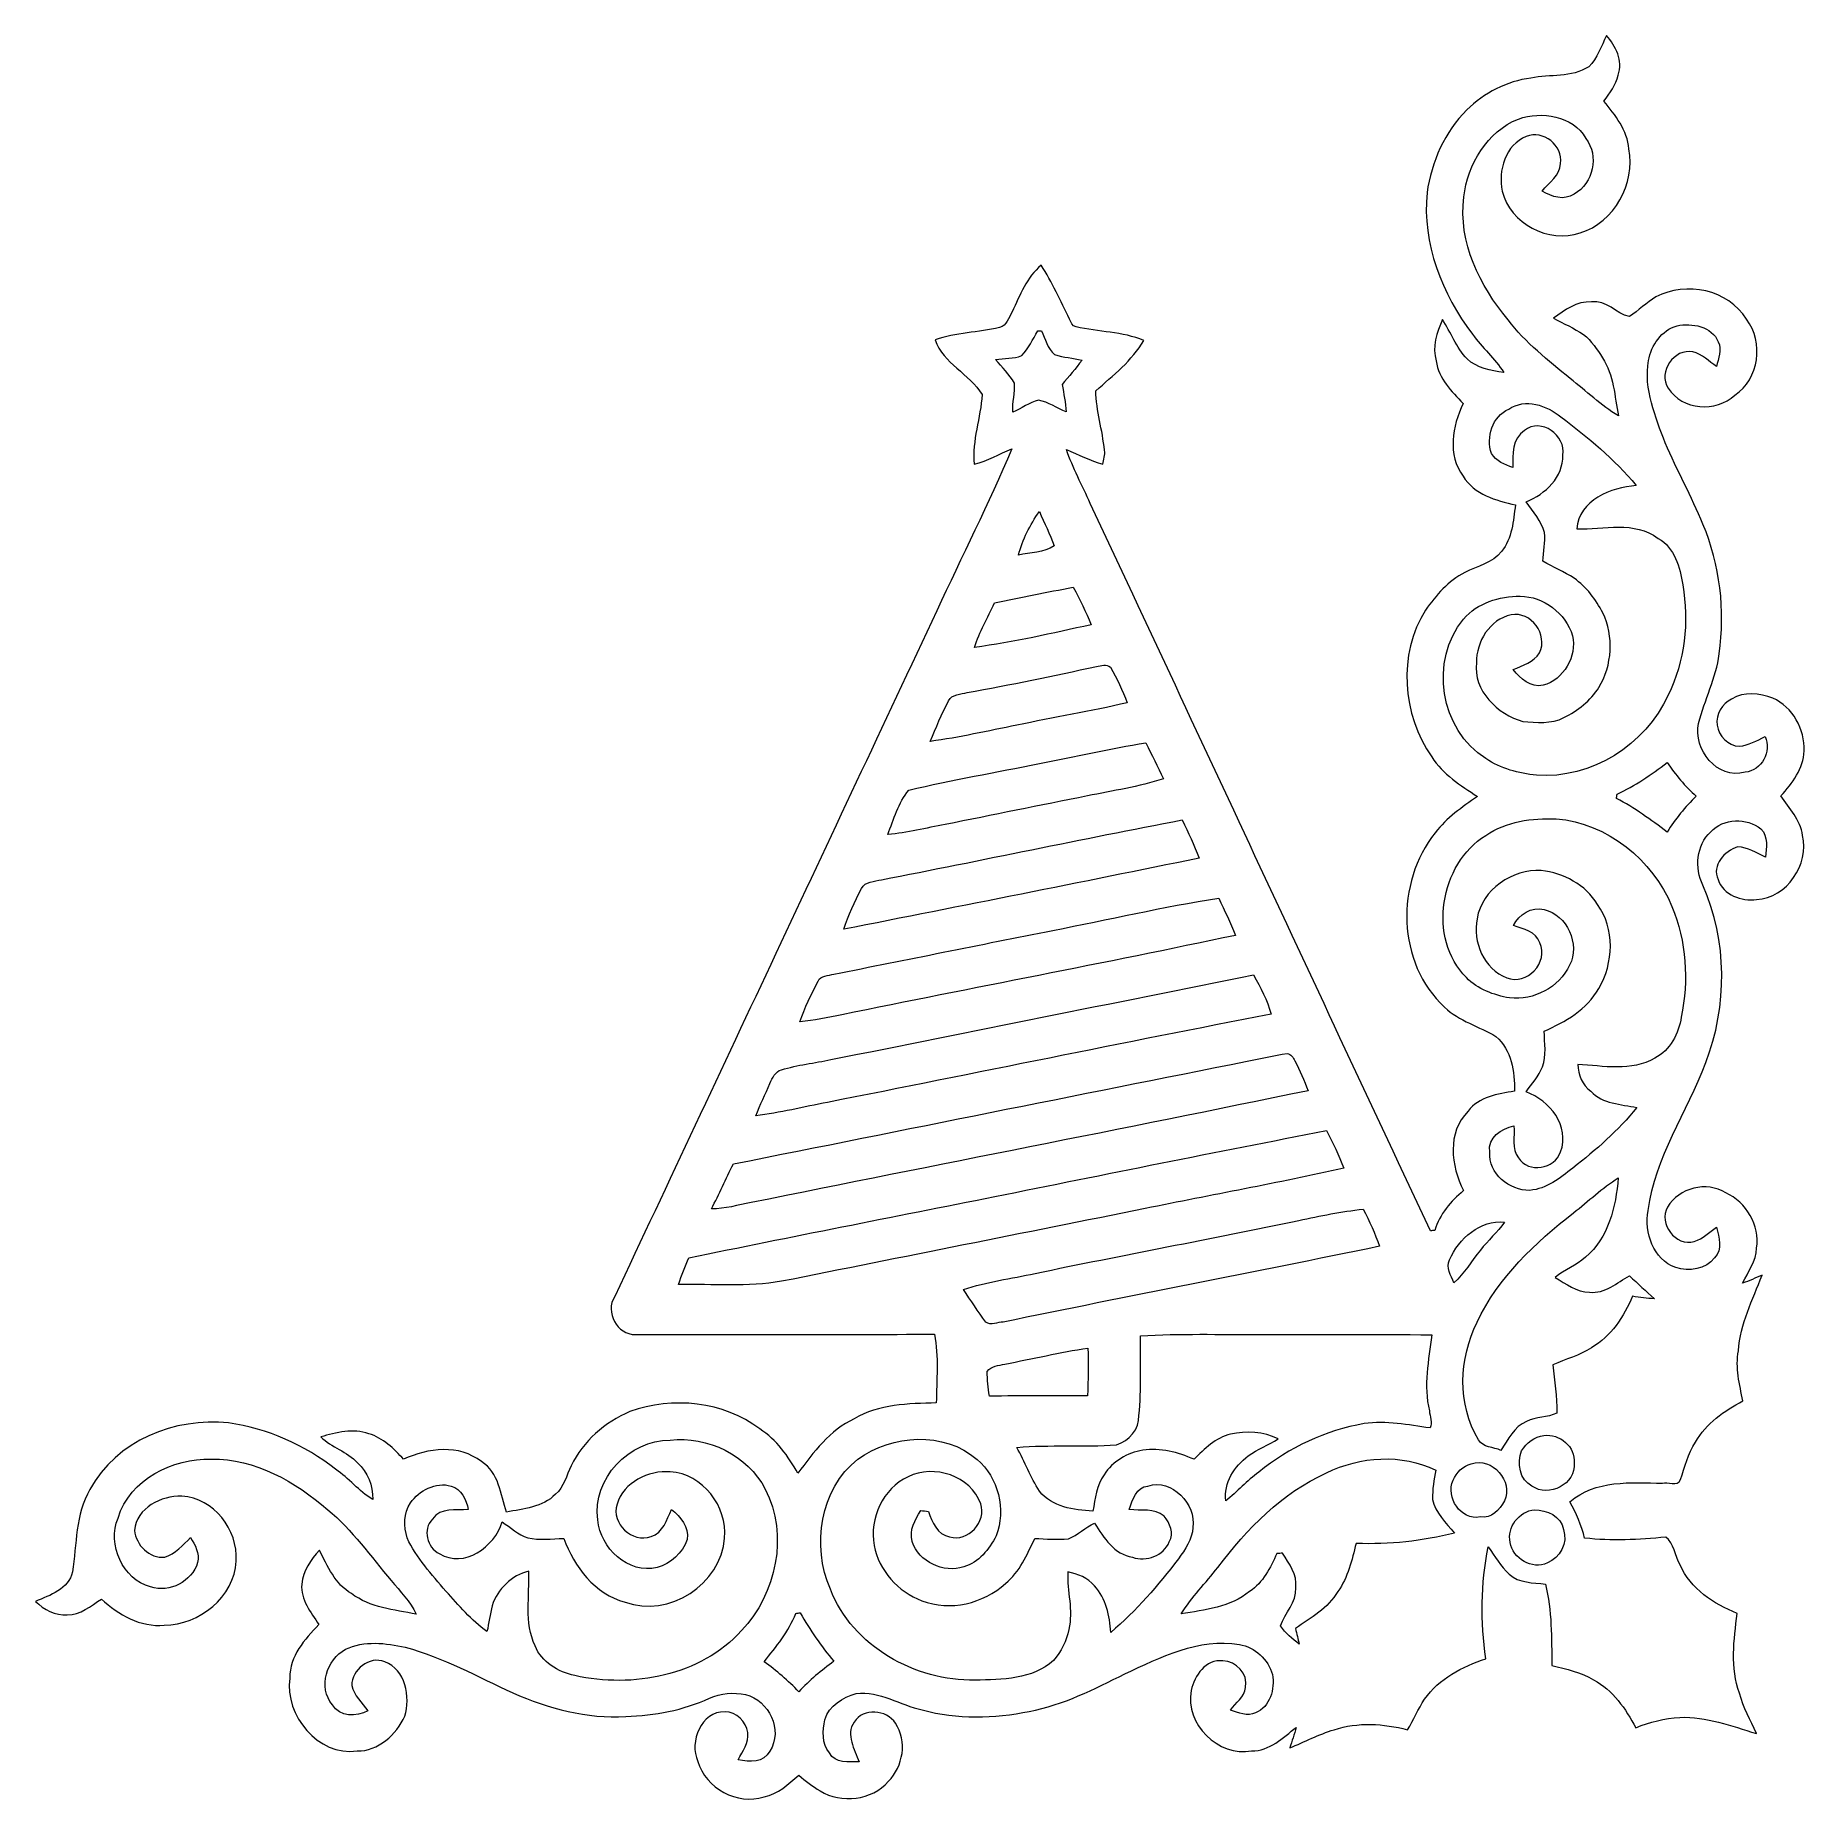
# Model space of a CAD drawing. Header units: centimetres. Extents: x -16.3 to 16.3, y -16.3 to 16.2.
import ezdxf

# ---------------------------------------------------------------- set-up
doc = ezdxf.new("R2010")
doc.units = ezdxf.units.CM
doc.header["$MEASUREMENT"] = 0
doc.layers.add('Layer 1', color=7, linetype='Continuous')

msp = doc.modelspace()

# ---------------------------------------------------------------- linework, layer by layer
at = {"layer": 'Layer 1', "color": 250, "lineweight": 9}
for points, knots in [([(12.61561, 16.20514), (12.78706, 16.00971), (12.92923, 15.74265), (12.83292, 15.47701), (12.83292, 15.47701), (12.79835, 15.29251), (12.67558, 15.14752), (12.57151, 14.999), (12.57151, 14.999), (12.77506, 14.74076), (13.00437, 14.46454), (13.03118, 14.12129), (13.03118, 14.12129), (13.15289, 13.4817), (12.76272, 12.77191), (12.13548, 12.57612), (12.13548, 12.57612), (11.55763, 12.37856), (10.84396, 12.74545), (10.7039, 13.34623), (10.7039, 13.34623), (10.61747, 13.71348), (10.76458, 14.20348), (11.14488, 14.34671), (11.14488, 14.34671), (11.45073, 14.4783), (11.82433, 14.18161), (11.77388, 13.85353), (11.77388, 13.85353), (11.76541, 13.6341), (11.56468, 13.49863), (11.43662, 13.34623), (11.43662, 13.34623), (11.60807, 13.24005), (11.84267, 13.1642), (12.02365, 13.29014), (12.02365, 13.29014), (12.37713, 13.48629), (12.48332, 13.99323), (12.2399, 14.31426), (12.2399, 14.31426), (11.99613, 14.73336), (11.42816, 14.8219), (10.99953, 14.66915), (10.99953, 14.66915), (10.42203, 14.4402), (10.06749, 13.83589), (9.99694, 13.23793), (9.99694, 13.23793), (9.88969, 12.40396), (10.29115, 11.60457), (10.80868, 10.98015), (10.80868, 10.98015), (11.1283, 10.55999), (11.54669, 10.23262), (11.95203, 9.9003), (11.95203, 9.9003), (12.24448, 9.66853), (12.51859, 9.411), (12.83609, 9.21274), (12.83609, 9.21274), (12.76871, 9.57398), (12.75319, 9.96698), (12.54611, 10.28236), (12.54611, 10.28236), (12.4431, 10.4337), (12.34679, 10.5988), (12.1951, 10.70746), (12.1951, 10.70746), (12.02223, 10.82811), (11.8275, 10.9096), (11.6437, 11.01049), (11.6437, 11.01049), (11.85008, 11.15654), (12.07268, 11.32729), (12.34256, 11.30824), (12.34256, 11.30824), (12.61878, 11.35128), (12.79235, 11.09234), (13.03823, 11.03871), (13.03823, 11.03871), (13.20686, 11.15125), (13.35397, 11.29448), (13.52718, 11.40102), (13.52718, 11.40102), (14.08457, 11.69206), (14.85328, 11.5386), (15.19335, 10.98933), (15.19335, 10.98933), (15.51544, 10.56564), (15.4216, 9.89571), (14.97887, 9.59409), (14.97887, 9.59409), (14.63279, 9.27518), (14.01155, 9.31398), (13.75261, 9.72497), (13.75261, 9.72497), (13.55929, 10.01778), (13.85985, 10.46298), (14.20699, 10.3896), (14.20699, 10.3896), (14.37914, 10.35221), (14.49838, 10.2111), (14.64302, 10.12113), (14.64302, 10.12113), (14.66983, 10.26894), (14.74145, 10.42946), (14.67265, 10.57374), (14.67265, 10.57374), (14.55977, 10.86162), (14.18547, 10.92794), (13.917, 10.86903), (13.917, 10.86903), (13.6302, 10.79177), (13.44287, 10.51202), (13.3889, 10.23156), (13.3889, 10.23156), (13.30141, 9.7038), (13.51625, 9.19863), (13.69934, 8.71638), (13.69934, 8.71638), (13.91489, 8.21226), (14.1837, 7.73213), (14.39149, 7.22448), (14.39149, 7.22448), (14.7044, 6.47765), (14.80318, 5.64192), (14.68959, 4.84181), (14.68959, 4.84181), (14.63667, 4.39519), (14.41618, 3.9962), (14.31141, 3.56405), (14.31141, 3.56405), (14.20593, 3.08427), (14.65255, 2.52406), (15.16548, 2.66729), (15.16548, 2.66729), (15.46817, 2.69516), (15.66502, 3.0497), (15.53237, 3.32028), (15.53237, 3.32028), (15.38068, 3.2469), (15.22793, 3.16224), (15.05789, 3.14248), (15.05789, 3.14248), (14.8561, 3.15165), (14.67442, 3.33122), (14.65431, 3.53124), (14.65431, 3.53124), (14.61762, 3.7295), (14.74533, 3.92282), (14.91748, 4.01031), (14.91748, 4.01031), (15.14291, 4.15354), (15.43395, 4.11862), (15.67278, 4.02725), (15.67278, 4.02725), (16.04249, 3.86285), (16.26403, 3.45645), (16.25133, 3.05852), (16.25133, 3.05852), (16.23828, 2.73255), (16.03685, 2.46232), (15.82377, 2.23302), (15.82377, 2.23302), (15.97335, 2.00089), (16.18501, 1.7924), (16.22029, 1.50594), (16.22029, 1.50594), (16.34941, 0.97466), (15.93736, 0.3573), (15.3775, 0.32872), (15.3775, 0.32872), (15.09916, 0.29062), (14.76579, 0.40951), (14.66772, 0.6935), (14.66772, 0.6935), (14.54989, 0.95455), (14.7866, 1.2216), (15.0279, 1.29251), (15.0279, 1.29251), (15.21699, 1.2904), (15.37327, 1.18068), (15.53767, 1.10378), (15.53767, 1.10378), (15.5606, 1.27805), (15.59446, 1.48584), (15.45688, 1.62271), (15.45688, 1.62271), (15.20041, 1.83685), (14.76508, 1.82556), (14.53613, 1.5698), (14.53613, 1.5698), (14.26943, 1.32426), (14.23274, 0.90587), (14.38937, 0.58978), (14.38937, 0.58978), (14.84305, -0.43363), (14.84305, -1.6306), (14.44194, -2.6713), (14.44194, -2.6713), (14.10221, -3.5797), (13.50743, -4.40555), (13.38502, -5.38839), (13.38502, -5.38839), (13.31128, -5.79127), (13.47603, -6.28727), (13.89019, -6.43685), (13.89019, -6.43685), (14.12867, -6.50564), (14.45111, -6.482), (14.60069, -6.25552), (14.60069, -6.25552), (14.75944, -6.10594), (14.68782, -5.87805), (14.6402, -5.69672), (14.6402, -5.69672), (14.5012, -5.77821), (14.3922, -5.9158), (14.23133, -5.95495), (14.23133, -5.95495), (13.89019, -6.05973), (13.56493, -5.6244), (13.74132, -5.32595), (13.74132, -5.32595), (13.94875, -4.97282), (14.45958, -4.84335), (14.80847, -5.06172), (14.80847, -5.06172), (15.18736, -5.2367), (15.44206, -5.65862), (15.37786, -6.07948), (15.37786, -6.07948), (15.36939, -6.31831), (15.21946, -6.51622), (15.11998, -6.72436), (15.11998, -6.72436), (15.24168, -6.68132), (15.35916, -6.627), (15.47805, -6.57655), (15.47805, -6.57655), (15.30836, -7.02916), (15.072, -7.47119), (15.04237, -7.96401), (15.04237, -7.96401), (14.98592, -8.27658), (15.06247, -8.58315), (15.12562, -8.88654), (15.12562, -8.88654), (14.78131, -9.06681), (14.45005, -9.3014), (14.25355, -9.64571), (14.25355, -9.64571), (14.11703, -9.85562), (14.06023, -10.10079), (13.97803, -10.33363), (13.97803, -10.33363), (13.92829, -10.46698), (13.73638, -10.37032), (13.64713, -10.3996), (13.64713, -10.3996), (13.07598, -10.38373), (12.40994, -10.34033), (11.94603, -10.74109), (11.94603, -10.74109), (12.06139, -10.95276), (12.15805, -11.17324), (12.21662, -11.4089), (12.21662, -11.4089), (12.71262, -11.46287), (13.21357, -11.44347), (13.70781, -11.38914), (13.70781, -11.38914), (13.86656, -11.49991), (13.86832, -11.73733), (13.97098, -11.89714), (13.97098, -11.89714), (14.1643, -12.3427), (14.58446, -12.6221), (15.02261, -12.79179), (15.02261, -12.79179), (14.95629, -13.27827), (14.89208, -13.78874), (15.06388, -14.26075), (15.06388, -14.26075), (15.12985, -14.52146), (15.2632, -14.7557), (15.37221, -14.99912), (15.37221, -14.99912), (14.91395, -14.85977), (14.45252, -14.68726), (13.96639, -14.70278), (13.96639, -14.70278), (13.6884, -14.7236), (13.41147, -14.78075), (13.15606, -14.89364), (13.15606, -14.89364), (12.96662, -14.54897), (12.74225, -14.19549), (12.37995, -14.01381), (12.37995, -14.01381), (12.14677, -13.87199), (11.87865, -13.81096), (11.61619, -13.75064), (11.61619, -13.75064), (11.60278, -13.24934), (11.62183, -12.7431), (11.49695, -12.2531), (11.49695, -12.2531), (11.26905, -12.22875), (11.01082, -12.23616), (10.82914, -12.07283), (10.82914, -12.07283), (10.67427, -11.92819), (10.56703, -11.74227), (10.44602, -11.57082), (10.44602, -11.57082), (10.30985, -12.24675), (10.30033, -12.94454), (10.40122, -13.62611), (10.40122, -13.62611), (9.96977, -13.76828), (9.54327, -13.99123), (9.27445, -14.36941), (9.27445, -14.36941), (9.15838, -14.54968), (9.07513, -14.749), (8.96189, -14.93103), (8.96189, -14.93103), (8.52056, -14.81461), (8.05031, -14.78675), (7.6111, -14.92927), (7.6111, -14.92927), (7.331, -15.01852), (7.06782, -15.14975), (6.79865, -15.26511), (6.79865, -15.26511), (6.83675, -15.13882), (6.88226, -15.01464), (6.91648, -14.88693), (6.91648, -14.88693), (6.67024, -15.07391), (6.42894, -15.32473), (6.09733, -15.31944), (6.09733, -15.31944), (5.48173, -15.43127), (4.86543, -14.82555), (4.98608, -14.20784), (4.98608, -14.20784), (5.04253, -13.93408), (5.25596, -13.63105), (5.57028, -13.66315), (5.57028, -13.66315), (5.81229, -13.66421), (6.03771, -13.90374), (5.98374, -14.1528), (5.98374, -14.1528), (5.96716, -14.32884), (5.80629, -14.4382), (5.70681, -14.56838), (5.70681, -14.56838), (5.85462, -14.61036), (6.02184, -14.69679), (6.17036, -14.61847), (6.17036, -14.61847), (6.43776, -14.51158), (6.52525, -14.1775), (6.48221, -13.91715), (6.48221, -13.91715), (6.39825, -13.64269), (6.1626, -13.40315), (5.8712, -13.36576), (5.8712, -13.36576), (5.12225, -13.23911), (4.4227, -13.59718), (3.76723, -13.9048), (3.76723, -13.9048), (3.20244, -14.18067), (2.63588, -14.47736), (2.01181, -14.59272), (2.01181, -14.59272), (1.36517, -14.72501), (0.68466, -14.74053), (0.04437, -14.56696), (0.04437, -14.56696), (-0.36309, -14.47595), (-0.73562, -14.21666), (-1.16848, -14.26322), (-1.16848, -14.26322), (-1.41437, -14.33343), (-1.66978, -14.48547), (-1.74527, -14.74547), (-1.74527, -14.74547), (-1.78372, -14.94726), (-1.80948, -15.18715), (-1.66096, -15.35507), (-1.66096, -15.35507), (-1.55477, -15.55898), (-1.30677, -15.51911), (-1.11486, -15.51876), (-1.11486, -15.51876), (-1.19635, -15.29051), (-1.37062, -15.02381), (-1.20658, -14.79098), (-1.20658, -14.79098), (-1.03725, -14.51758), (-0.61356, -14.56132), (-0.44564, -14.81144), (-0.44564, -14.81144), (-0.22903, -15.14164), (-0.30382, -15.60343), (-0.57828, -15.87753), (-0.57828, -15.87753), (-0.87991, -16.23137), (-1.44365, -16.29169), (-1.83417, -16.05569), (-1.83417, -16.05569), (-1.97105, -15.96749), (-2.09911, -15.86976), (-2.2247, -15.7671), (-2.2247, -15.7671), (-2.41943, -15.92551), (-2.60605, -16.11707), (-2.86322, -16.16399), (-2.86322, -16.16399), (-3.35429, -16.32274), (-3.93814, -16.00452), (-4.07995, -15.51135), (-4.07995, -15.51135), (-4.24223, -15.1561), (-4.0228, -14.58531), (-3.58007, -14.60189), (-3.58007, -14.60189), (-3.37546, -14.60118), (-3.18319, -14.78004), (-3.16344, -14.98289), (-3.16344, -14.98289), (-3.13169, -15.17198), (-3.26045, -15.32191), (-3.3363, -15.48066), (-3.3363, -15.48066), (-3.13169, -15.52899), (-2.86393, -15.54204), (-2.75739, -15.32156), (-2.75739, -15.32156), (-2.50657, -14.93668), (-2.77291, -14.38987), (-3.20224, -14.28439), (-3.20224, -14.28439), (-3.42485, -14.24206), (-3.65874, -14.25264), (-3.86476, -14.35071), (-3.86476, -14.35071), (-4.3463, -14.57014), (-4.87476, -14.67174), (-5.40181, -14.6862), (-5.40181, -14.6862), (-6.11901, -14.73383), (-6.82527, -14.53557), (-7.47791, -14.2544), (-7.47791, -14.2544), (-8.12702, -13.95172), (-8.76132, -13.60494), (-9.45558, -13.41303), (-9.45558, -13.41303), (-9.81506, -13.33718), (-10.21158, -13.28568), (-10.55378, -13.45078), (-10.55378, -13.45078), (-10.89985, -13.63704), (-11.06531, -14.15386), (-10.79473, -14.47101), (-10.79473, -14.47101), (-10.65926, -14.7049), (-10.35481, -14.69008), (-10.14279, -14.58496), (-10.14279, -14.58496), (-10.25039, -14.43608), (-10.39962, -14.30203), (-10.44124, -14.11753), (-10.44124, -14.11753), (-10.43701, -13.82825), (-10.11986, -13.56649), (-9.83305, -13.68149), (-9.83305, -13.68149), (-9.4517, -13.82084), (-9.35433, -14.33202), (-9.46511, -14.68162), (-9.46511, -14.68162), (-9.62209, -15.0157), (-9.95053, -15.33002), (-10.34247, -15.31944), (-10.34247, -15.31944), (-11.06425, -15.41469), (-11.67244, -14.67139), (-11.57825, -13.9803), (-11.57825, -13.9803), (-11.58424, -13.57531), (-11.3059, -13.27015), (-11.04555, -12.99746), (-11.04555, -12.99746), (-11.1909, -12.77203), (-11.3814, -12.54061), (-11.35952, -12.25521), (-11.35952, -12.25521), (-11.34047, -12.00968), (-11.18948, -11.80824), (-11.03497, -11.62833), (-11.03497, -11.62833), (-10.88327, -11.92219), (-10.74675, -12.25521), (-10.44618, -12.42702), (-10.44618, -12.42702), (-10.10117, -12.68913), (-9.66266, -12.72229), (-9.25344, -12.80837), (-9.25344, -12.80837), (-9.36457, -12.57412), (-9.55365, -12.38927), (-9.71346, -12.18889), (-9.71346, -12.18889), (-10.09164, -11.74615), (-10.42784, -11.25967), (-10.8808, -10.88749), (-10.8808, -10.88749), (-11.477, -10.37596), (-12.21042, -9.94099), (-13.02217, -9.95791), (-13.02217, -9.95791), (-13.72948, -9.93923), (-14.51406, -10.32552), (-14.73455, -11.03919), (-14.73455, -11.03919), (-14.93352, -11.5299), (-14.65482, -12.16596), (-14.13659, -12.30566), (-14.13659, -12.30566), (-13.78346, -12.42278), (-13.38129, -12.20512), (-13.27158, -11.85798), (-13.27158, -11.85798), (-13.23665, -11.68759), (-13.31497, -11.53449), (-13.4014, -11.39726), (-13.4014, -11.39726), (-13.54498, -11.53378), (-13.67657, -11.69712), (-13.87448, -11.75638), (-13.87448, -11.75638), (-14.15987, -11.79025), (-14.4047, -11.53343), (-14.43222, -11.26638), (-14.43222, -11.26638), (-14.392, -10.84798), (-13.9408, -10.62926), (-13.56297, -10.63878), (-13.56297, -10.63878), (-12.97348, -10.67406), (-12.52757, -11.25332), (-12.56391, -11.82941), (-12.56391, -11.82941), (-12.59283, -12.49193), (-13.24195, -13.00522), (-13.884, -13.00769), (-13.884, -13.00769), (-14.32815, -13.05249), (-14.72502, -12.81648), (-15.04076, -12.52897), (-15.04076, -12.52897), (-15.2369, -12.64997), (-15.42352, -12.82424), (-15.66941, -12.81613), (-15.66941, -12.81613), (-15.88954, -12.83518), (-16.09733, -12.71982), (-16.25185, -12.57165), (-16.25185, -12.57165), (-15.98656, -12.45912), (-15.63978, -12.34799), (-15.57381, -12.02943), (-15.57381, -12.02943), (-15.48949, -11.52355), (-15.52371, -10.97286), (-15.24996, -10.51743), (-15.24996, -10.51743), (-14.77512, -9.61855), (-13.68398, -9.18675), (-12.70431, -9.29117), (-12.70431, -9.29117), (-11.98712, -9.39171), (-11.30414, -9.69721), (-10.73546, -10.14384), (-10.73546, -10.14384), (-10.49275, -10.30929), (-10.30789, -10.54671), (-10.05495, -10.69805), (-10.05495, -10.69805), (-10.04437, -10.44405), (-10.15055, -10.19604), (-10.33365, -10.02248), (-10.33365, -10.02248), (-10.52556, -9.81858), (-10.8106, -9.74132), (-11.00957, -9.54622), (-11.00957, -9.54622), (-10.72311, -9.47321), (-10.41478, -9.38077), (-10.12445, -9.4919), (-10.12445, -9.4919), (-9.86339, -9.56563), (-9.66584, -9.76636), (-9.48592, -9.96039), (-9.48592, -9.96039), (-9.03825, -9.75014), (-8.46957, -9.67993), (-8.05647, -10.00343), (-8.05647, -10.00343), (-7.73262, -10.20452), (-7.7058, -10.60421), (-7.5975, -10.9323), (-7.5975, -10.9323), (-7.28847, -10.87056), (-6.92969, -10.84375), (-6.69792, -10.60386), (-6.69792, -10.60386), (-6.53882, -10.47051), (-6.49578, -10.25708), (-6.40547, -10.08033), (-6.40547, -10.08033), (-6.19027, -9.62561), (-5.78669, -9.27706), (-5.32702, -9.08374), (-5.32702, -9.08374), (-4.54456, -8.80152), (-3.609, -8.89112), (-2.93907, -9.40336), (-2.93907, -9.40336), (-2.63145, -9.59985), (-2.41943, -9.90606), (-2.24163, -10.21792), (-2.24163, -10.21792), (-1.95835, -9.8274), (-1.65355, -9.4277), (-1.20623, -9.21533), (-1.20623, -9.21533), (-0.75114, -8.94898), (-0.21069, -8.93346), (0.30155, -8.92499), (0.30155, -8.92499), (0.30895, -8.50448), (0.34564, -8.07726), (0.27085, -7.66134), (0.27085, -7.66134), (-1.56218, -7.67051), (-3.39521, -7.66522), (-5.22825, -7.66734), (-5.22825, -7.66734), (-5.56127, -7.67651), (-5.79234, -7.24894), (-5.60748, -6.96813), (-5.60748, -6.96813), (-3.63157, -2.76902), (-1.66237, 1.43362), (0.31248, 5.63345), (0.31248, 5.63345), (0.76968, 6.62582), (1.26145, 7.60266), (1.6922, 8.60666), (1.6922, 8.60666), (1.45972, 8.51812), (1.24593, 8.38371), (1.0011, 8.32762), (1.0011, 8.32762), (0.95242, 8.76365), (1.12175, 9.18063), (1.14292, 9.60785), (1.14292, 9.60785), (0.91467, 9.99026), (0.43031, 10.17369), (0.28038, 10.60973), (0.28038, 10.60973), (0.66103, 10.74731), (1.07378, 10.74414), (1.46536, 10.83657), (1.46536, 10.83657), (1.598, 10.87009), (1.63152, 11.02531), (1.69713, 11.12656), (1.69713, 11.12656), (1.84001, 11.43171), (1.96489, 11.75803), (2.22842, 11.98416), (2.22842, 11.98416), (2.43162, 11.67054), (2.58261, 11.32835), (2.74806, 10.99462), (2.74806, 10.99462), (2.78193, 10.94593), (2.79957, 10.85986), (2.87083, 10.84892), (2.87083, 10.84892), (3.28428, 10.75579), (3.72102, 10.76284), (4.11754, 10.60161), (4.11754, 10.60161), (3.89776, 10.2305), (3.55451, 9.95569), (3.23207, 9.6777), (3.23207, 9.6777), (3.24512, 9.30763), (3.35343, 8.95027), (3.39505, 8.58338), (3.39505, 8.58338), (3.40458, 8.49623), (3.38059, 8.41087), (3.36295, 8.32656), (3.36295, 8.32656), (3.13012, 8.39182), (2.91492, 8.50436), (2.69338, 8.59819), (2.69338, 8.59819), (2.80874, 8.25459), (2.98654, 7.93674), (3.13259, 7.60583), (3.13259, 7.60583), (5.21856, 3.1513), (7.2936, -1.30852), (9.38169, -5.76198), (9.38169, -5.76198), (9.40215, -5.75987), (9.44308, -5.75493), (9.46354, -5.75281), (9.46354, -5.75281), (9.55173, -5.4533), (9.75846, -5.22082), (9.98918, -5.02292), (9.98918, -5.02292), (9.76058, -4.56818), (9.68508, -3.95118), (10.0742, -3.56418), (10.0742, -3.56418), (10.27457, -3.29748), (10.61888, -3.24174), (10.92757, -3.19658), (10.92757, -3.19658), (10.93462, -2.83781), (10.8743, -2.43988), (10.58713, -2.19082), (10.58713, -2.19082), (10.27669, -2.00349), (9.91015, -1.91142), (9.64451, -1.65142), (9.64451, -1.65142), (8.76151, -0.84567), (8.73576, 0.64164), (9.47165, 1.55357), (9.47165, 1.55357), (9.67838, 1.8305), (9.9673, 2.02347), (10.24529, 2.22138), (10.24529, 2.22138), (9.93591, 2.42317), (9.60923, 2.62813), (9.40956, 2.94916), (9.40956, 2.94916), (8.85958, 3.72245), (8.78127, 4.83546), (9.2935, 5.64686), (9.2935, 5.64686), (9.48894, 5.91426), (9.70766, 6.1919), (10.01599, 6.33442), (10.01599, 6.33442), (10.24247, 6.46001), (10.52328, 6.50481), (10.68838, 6.72248), (10.68838, 6.72248), (10.88911, 6.96343), (10.90463, 7.28269), (10.9452, 7.57832), (10.9452, 7.57832), (10.58749, 7.66087), (10.18638, 7.76988), (9.98318, 8.10607), (9.98318, 8.10607), (9.69108, 8.49519), (9.78492, 9.03034), (9.98388, 9.44063), (9.98388, 9.44063), (9.77081, 9.66676), (9.53057, 9.89677), (9.48964, 10.2238), (9.48964, 10.2238), (9.40992, 10.48027), (9.50023, 10.74944), (9.60253, 10.98615), (9.60253, 10.98615), (9.75881, 10.74731), (9.859, 10.47321), (10.0562, 10.2619), (10.0562, 10.2619), (10.23824, 10.09115), (10.49153, 10.0467), (10.73001, 10.01319), (10.73001, 10.01319), (10.56456, 10.26719), (10.33596, 10.47074), (10.15675, 10.71416), (10.15675, 10.71416), (9.59936, 11.45323), (9.22682, 12.37892), (9.32137, 13.31801), (9.32137, 13.31801), (9.40039, 13.88457), (9.64733, 14.42961), (10.05056, 14.83989), (10.05056, 14.83989), (10.373, 15.14575), (10.78434, 15.36659), (11.22884, 15.42268), (11.22884, 15.42268), (11.58232, 15.49677), (11.97778, 15.42127), (12.29211, 15.63188), (12.29211, 15.63188), (12.45227, 15.7864), (12.52353, 16.00724), (12.61561, 16.20514), (12.61561, 16.20514), (12.61561, 16.20514), (12.61561, 16.20514), (12.61561, 16.20514)], [0, 0, 0, 0, 0.00478469, 0.00478469, 0.00478469, 0.00478469, 0.00956938, 0.00956938, 0.00956938, 0.00956938, 0.01435407, 0.01435407, 0.01435407, 0.01435407, 0.01913876, 0.01913876, 0.01913876, 0.01913876, 0.02392344, 0.02392344, 0.02392344, 0.02392344, 0.02870813, 0.02870813, 0.02870813, 0.02870813, 0.03349282, 0.03349282, 0.03349282, 0.03349282, 0.03827751, 0.03827751, 0.03827751, 0.03827751, 0.0430622, 0.0430622, 0.0430622, 0.0430622, 0.04784689, 0.04784689, 0.04784689, 0.04784689, 0.05263158, 0.05263158, 0.05263158, 0.05263158, 0.05741627, 0.05741627, 0.05741627, 0.05741627, 0.06220096, 0.06220096, 0.06220096, 0.06220096, 0.06698565, 0.06698565, 0.06698565, 0.06698565, 0.07177033, 0.07177033, 0.07177033, 0.07177033, 0.07655502, 0.07655502, 0.07655502, 0.07655502, 0.08133971, 0.08133971, 0.08133971, 0.08133971, 0.0861244, 0.0861244, 0.0861244, 0.0861244, 0.09090909, 0.09090909, 0.09090909, 0.09090909, 0.09569378, 0.09569378, 0.09569378, 0.09569378, 0.10047847, 0.10047847, 0.10047847, 0.10047847, 0.10526316, 0.10526316, 0.10526316, 0.10526316, 0.11004785, 0.11004785, 0.11004785, 0.11004785, 0.11483254, 0.11483254, 0.11483254, 0.11483254, 0.11961722, 0.11961722, 0.11961722, 0.11961722, 0.12440191, 0.12440191, 0.12440191, 0.12440191, 0.1291866, 0.1291866, 0.1291866, 0.1291866, 0.13397129, 0.13397129, 0.13397129, 0.13397129, 0.13875598, 0.13875598, 0.13875598, 0.13875598, 0.14354067, 0.14354067, 0.14354067, 0.14354067, 0.14832536, 0.14832536, 0.14832536, 0.14832536, 0.15311005, 0.15311005, 0.15311005, 0.15311005, 0.15789474, 0.15789474, 0.15789474, 0.15789474, 0.16267943, 0.16267943, 0.16267943, 0.16267943, 0.16746411, 0.16746411, 0.16746411, 0.16746411, 0.1722488, 0.1722488, 0.1722488, 0.1722488, 0.17703349, 0.17703349, 0.17703349, 0.17703349, 0.18181818, 0.18181818, 0.18181818, 0.18181818, 0.18660287, 0.18660287, 0.18660287, 0.18660287, 0.19138756, 0.19138756, 0.19138756, 0.19138756, 0.19617225, 0.19617225, 0.19617225, 0.19617225, 0.20095694, 0.20095694, 0.20095694, 0.20095694, 0.20574163, 0.20574163, 0.20574163, 0.20574163, 0.21052632, 0.21052632, 0.21052632, 0.21052632, 0.215311, 0.215311, 0.215311, 0.215311, 0.22009569, 0.22009569, 0.22009569, 0.22009569, 0.22488038, 0.22488038, 0.22488038, 0.22488038, 0.22966507, 0.22966507, 0.22966507, 0.22966507, 0.23444976, 0.23444976, 0.23444976, 0.23444976, 0.23923445, 0.23923445, 0.23923445, 0.23923445, 0.24401914, 0.24401914, 0.24401914, 0.24401914, 0.24880383, 0.24880383, 0.24880383, 0.24880383, 0.25358852, 0.25358852, 0.25358852, 0.25358852, 0.25837321, 0.25837321, 0.25837321, 0.25837321, 0.26315789, 0.26315789, 0.26315789, 0.26315789, 0.26794258, 0.26794258, 0.26794258, 0.26794258, 0.27272727, 0.27272727, 0.27272727, 0.27272727, 0.27751196, 0.27751196, 0.27751196, 0.27751196, 0.28229665, 0.28229665, 0.28229665, 0.28229665, 0.28708134, 0.28708134, 0.28708134, 0.28708134, 0.29186603, 0.29186603, 0.29186603, 0.29186603, 0.29665072, 0.29665072, 0.29665072, 0.29665072, 0.30143541, 0.30143541, 0.30143541, 0.30143541, 0.3062201, 0.3062201, 0.3062201, 0.3062201, 0.31100478, 0.31100478, 0.31100478, 0.31100478, 0.31578947, 0.31578947, 0.31578947, 0.31578947, 0.32057416, 0.32057416, 0.32057416, 0.32057416, 0.32535885, 0.32535885, 0.32535885, 0.32535885, 0.33014354, 0.33014354, 0.33014354, 0.33014354, 0.33492823, 0.33492823, 0.33492823, 0.33492823, 0.33971292, 0.33971292, 0.33971292, 0.33971292, 0.34449761, 0.34449761, 0.34449761, 0.34449761, 0.3492823, 0.3492823, 0.3492823, 0.3492823, 0.35406699, 0.35406699, 0.35406699, 0.35406699, 0.35885167, 0.35885167, 0.35885167, 0.35885167, 0.36363636, 0.36363636, 0.36363636, 0.36363636, 0.36842105, 0.36842105, 0.36842105, 0.36842105, 0.37320574, 0.37320574, 0.37320574, 0.37320574, 0.37799043, 0.37799043, 0.37799043, 0.37799043, 0.38277512, 0.38277512, 0.38277512, 0.38277512, 0.38755981, 0.38755981, 0.38755981, 0.38755981, 0.3923445, 0.3923445, 0.3923445, 0.3923445, 0.39712919, 0.39712919, 0.39712919, 0.39712919, 0.40191388, 0.40191388, 0.40191388, 0.40191388, 0.40669856, 0.40669856, 0.40669856, 0.40669856, 0.41148325, 0.41148325, 0.41148325, 0.41148325, 0.41626794, 0.41626794, 0.41626794, 0.41626794, 0.42105263, 0.42105263, 0.42105263, 0.42105263, 0.42583732, 0.42583732, 0.42583732, 0.42583732, 0.43062201, 0.43062201, 0.43062201, 0.43062201, 0.4354067, 0.4354067, 0.4354067, 0.4354067, 0.44019139, 0.44019139, 0.44019139, 0.44019139, 0.44497608, 0.44497608, 0.44497608, 0.44497608, 0.44976077, 0.44976077, 0.44976077, 0.44976077, 0.45454545, 0.45454545, 0.45454545, 0.45454545, 0.45933014, 0.45933014, 0.45933014, 0.45933014, 0.46411483, 0.46411483, 0.46411483, 0.46411483, 0.46889952, 0.46889952, 0.46889952, 0.46889952, 0.47368421, 0.47368421, 0.47368421, 0.47368421, 0.4784689, 0.4784689, 0.4784689, 0.4784689, 0.48325359, 0.48325359, 0.48325359, 0.48325359, 0.48803828, 0.48803828, 0.48803828, 0.48803828, 0.49282297, 0.49282297, 0.49282297, 0.49282297, 0.49760766, 0.49760766, 0.49760766, 0.49760766, 0.50239234, 0.50239234, 0.50239234, 0.50239234, 0.50717703, 0.50717703, 0.50717703, 0.50717703, 0.51196172, 0.51196172, 0.51196172, 0.51196172, 0.51674641, 0.51674641, 0.51674641, 0.51674641, 0.5215311, 0.5215311, 0.5215311, 0.5215311, 0.52631579, 0.52631579, 0.52631579, 0.52631579, 0.53110048, 0.53110048, 0.53110048, 0.53110048, 0.53588517, 0.53588517, 0.53588517, 0.53588517, 0.54066986, 0.54066986, 0.54066986, 0.54066986, 0.54545455, 0.54545455, 0.54545455, 0.54545455, 0.55023923, 0.55023923, 0.55023923, 0.55023923, 0.55502392, 0.55502392, 0.55502392, 0.55502392, 0.55980861, 0.55980861, 0.55980861, 0.55980861, 0.5645933, 0.5645933, 0.5645933, 0.5645933, 0.56937799, 0.56937799, 0.56937799, 0.56937799, 0.57416268, 0.57416268, 0.57416268, 0.57416268, 0.57894737, 0.57894737, 0.57894737, 0.57894737, 0.58373206, 0.58373206, 0.58373206, 0.58373206, 0.58851675, 0.58851675, 0.58851675, 0.58851675, 0.59330144, 0.59330144, 0.59330144, 0.59330144, 0.59808612, 0.59808612, 0.59808612, 0.59808612, 0.60287081, 0.60287081, 0.60287081, 0.60287081, 0.6076555, 0.6076555, 0.6076555, 0.6076555, 0.61244019, 0.61244019, 0.61244019, 0.61244019, 0.61722488, 0.61722488, 0.61722488, 0.61722488, 0.62200957, 0.62200957, 0.62200957, 0.62200957, 0.62679426, 0.62679426, 0.62679426, 0.62679426, 0.63157895, 0.63157895, 0.63157895, 0.63157895, 0.63636364, 0.63636364, 0.63636364, 0.63636364, 0.64114833, 0.64114833, 0.64114833, 0.64114833, 0.64593301, 0.64593301, 0.64593301, 0.64593301, 0.6507177, 0.6507177, 0.6507177, 0.6507177, 0.65550239, 0.65550239, 0.65550239, 0.65550239, 0.66028708, 0.66028708, 0.66028708, 0.66028708, 0.66507177, 0.66507177, 0.66507177, 0.66507177, 0.66985646, 0.66985646, 0.66985646, 0.66985646, 0.67464115, 0.67464115, 0.67464115, 0.67464115, 0.67942584, 0.67942584, 0.67942584, 0.67942584, 0.68421053, 0.68421053, 0.68421053, 0.68421053, 0.68899522, 0.68899522, 0.68899522, 0.68899522, 0.6937799, 0.6937799, 0.6937799, 0.6937799, 0.69856459, 0.69856459, 0.69856459, 0.69856459, 0.70334928, 0.70334928, 0.70334928, 0.70334928, 0.70813397, 0.70813397, 0.70813397, 0.70813397, 0.71291866, 0.71291866, 0.71291866, 0.71291866, 0.71770335, 0.71770335, 0.71770335, 0.71770335, 0.72248804, 0.72248804, 0.72248804, 0.72248804, 0.72727273, 0.72727273, 0.72727273, 0.72727273, 0.73205742, 0.73205742, 0.73205742, 0.73205742, 0.73684211, 0.73684211, 0.73684211, 0.73684211, 0.74162679, 0.74162679, 0.74162679, 0.74162679, 0.74641148, 0.74641148, 0.74641148, 0.74641148, 0.75119617, 0.75119617, 0.75119617, 0.75119617, 0.75598086, 0.75598086, 0.75598086, 0.75598086, 0.76076555, 0.76076555, 0.76076555, 0.76076555, 0.76555024, 0.76555024, 0.76555024, 0.76555024, 0.77033493, 0.77033493, 0.77033493, 0.77033493, 0.77511962, 0.77511962, 0.77511962, 0.77511962, 0.77990431, 0.77990431, 0.77990431, 0.77990431, 0.784689, 0.784689, 0.784689, 0.784689, 0.78947368, 0.78947368, 0.78947368, 0.78947368, 0.79425837, 0.79425837, 0.79425837, 0.79425837, 0.79904306, 0.79904306, 0.79904306, 0.79904306, 0.80382775, 0.80382775, 0.80382775, 0.80382775, 0.80861244, 0.80861244, 0.80861244, 0.80861244, 0.81339713, 0.81339713, 0.81339713, 0.81339713, 0.81818182, 0.81818182, 0.81818182, 0.81818182, 0.82296651, 0.82296651, 0.82296651, 0.82296651, 0.8277512, 0.8277512, 0.8277512, 0.8277512, 0.83253589, 0.83253589, 0.83253589, 0.83253589, 0.83732057, 0.83732057, 0.83732057, 0.83732057, 0.84210526, 0.84210526, 0.84210526, 0.84210526, 0.84688995, 0.84688995, 0.84688995, 0.84688995, 0.85167464, 0.85167464, 0.85167464, 0.85167464, 0.85645933, 0.85645933, 0.85645933, 0.85645933, 0.86124402, 0.86124402, 0.86124402, 0.86124402, 0.86602871, 0.86602871, 0.86602871, 0.86602871, 0.8708134, 0.8708134, 0.8708134, 0.8708134, 0.87559809, 0.87559809, 0.87559809, 0.87559809, 0.88038278, 0.88038278, 0.88038278, 0.88038278, 0.88516746, 0.88516746, 0.88516746, 0.88516746, 0.88995215, 0.88995215, 0.88995215, 0.88995215, 0.89473684, 0.89473684, 0.89473684, 0.89473684, 0.89952153, 0.89952153, 0.89952153, 0.89952153, 0.90430622, 0.90430622, 0.90430622, 0.90430622, 0.90909091, 0.90909091, 0.90909091, 0.90909091, 0.9138756, 0.9138756, 0.9138756, 0.9138756, 0.91866029, 0.91866029, 0.91866029, 0.91866029, 0.92344498, 0.92344498, 0.92344498, 0.92344498, 0.92822967, 0.92822967, 0.92822967, 0.92822967, 0.93301435, 0.93301435, 0.93301435, 0.93301435, 0.93779904, 0.93779904, 0.93779904, 0.93779904, 0.94258373, 0.94258373, 0.94258373, 0.94258373, 0.94736842, 0.94736842, 0.94736842, 0.94736842, 0.95215311, 0.95215311, 0.95215311, 0.95215311, 0.9569378, 0.9569378, 0.9569378, 0.9569378, 0.96172249, 0.96172249, 0.96172249, 0.96172249, 0.96650718, 0.96650718, 0.96650718, 0.96650718, 0.97129187, 0.97129187, 0.97129187, 0.97129187, 0.97607656, 0.97607656, 0.97607656, 0.97607656, 0.98086124, 0.98086124, 0.98086124, 0.98086124, 0.98564593, 0.98564593, 0.98564593, 0.98564593, 0.99043062, 0.99043062, 0.99043062, 0.99043062, 1, 1, 1, 1]), ([(2.16668, 10.77484), (2.07567, 10.61996), (1.99453, 10.45416), (1.87317, 10.32116), (1.87317, 10.32116), (1.72324, 10.26012), (1.55003, 10.27954), (1.39304, 10.24884), (1.39304, 10.24884), (1.50875, 10.10668), (1.64704, 9.97896), (1.7377, 9.8181), (1.7377, 9.8181), (1.75817, 9.63995), (1.69749, 9.46249), (1.70666, 9.28294), (1.70666, 9.28294), (1.86717, 9.35067), (2.01146, 9.46144), (2.18326, 9.50059), (2.18326, 9.50059), (2.36565, 9.47309), (2.51875, 9.35385), (2.68915, 9.28788), (2.68915, 9.28788), (2.67574, 9.45651), (2.64752, 9.62408), (2.614, 9.78988), (2.614, 9.78988), (2.73853, 9.93805), (2.86518, 10.0848), (2.98054, 10.24003), (2.98054, 10.24003), (2.81438, 10.28024), (2.63835, 10.28483), (2.47748, 10.34268), (2.47748, 10.34268), (2.34272, 10.4478), (2.30815, 10.63196), (2.23265, 10.77731), (2.23265, 10.77731), (2.21607, 10.7766), (2.18326, 10.77554), (2.16668, 10.77484), (2.16668, 10.77484), (2.16668, 10.77484), (2.16668, 10.77484), (2.16668, 10.77484)], [0, 0, 0, 0, 0.07692308, 0.07692308, 0.07692308, 0.07692308, 0.15384615, 0.15384615, 0.15384615, 0.15384615, 0.23076923, 0.23076923, 0.23076923, 0.23076923, 0.30769231, 0.30769231, 0.30769231, 0.30769231, 0.38461538, 0.38461538, 0.38461538, 0.38461538, 0.46153846, 0.46153846, 0.46153846, 0.46153846, 0.53846154, 0.53846154, 0.53846154, 0.53846154, 0.61538462, 0.61538462, 0.61538462, 0.61538462, 0.69230769, 0.69230769, 0.69230769, 0.69230769, 0.76923077, 0.76923077, 0.76923077, 0.76923077, 0.84615385, 0.84615385, 0.84615385, 0.84615385, 1, 1, 1, 1]), ([(10.82314, 9.33974), (10.52293, 9.20815), (10.40087, 8.82115), (10.50494, 8.52376), (10.50494, 8.52376), (10.58713, 8.38371), (10.748, 8.31386), (10.89758, 8.26694), (10.89758, 8.26694), (10.89687, 8.50083), (10.88206, 8.80246), (11.11066, 8.94604), (11.11066, 8.94604), (11.41475, 9.19086), (11.87936, 8.85466), (11.81657, 8.4913), (11.81657, 8.4913), (11.82609, 8.08914), (11.49377, 7.77799), (11.14382, 7.63547), (11.14382, 7.63547), (11.26941, 7.4559), (11.42004, 7.28339), (11.48107, 7.06855), (11.48107, 7.06855), (11.49942, 6.89393), (11.45744, 6.71754), (11.44827, 6.54291), (11.44827, 6.54291), (11.63912, 6.43779), (11.8395, 6.34853), (12.024, 6.23141), (12.024, 6.23141), (12.24942, 6.06772), (12.42405, 5.8423), (12.55034, 5.595), (12.55034, 5.595), (12.76201, 5.16602), (12.72179, 4.63226), (12.48014, 4.22339), (12.48014, 4.22339), (12.32633, 3.97927), (12.09138, 3.79865), (11.83703, 3.66882), (11.83703, 3.66882), (11.60455, 3.54959), (11.33008, 3.58133), (11.07961, 3.59792), (11.07961, 3.59792), (10.61959, 3.72844), (10.16133, 4.16518), (10.22907, 4.67989), (10.22907, 4.67989), (10.22201, 5.06371), (10.47425, 5.4747), (10.86512, 5.55655), (10.86512, 5.55655), (11.2366, 5.63345), (11.54845, 5.19141), (11.38865, 4.8584), (11.38865, 4.8584), (11.28105, 4.69012), (11.07891, 4.62944), (10.90534, 4.55254), (10.90534, 4.55254), (11.03058, 4.38214), (11.22637, 4.2188), (11.45285, 4.2629), (11.45285, 4.2629), (11.83068, 4.36732), (12.0808, 4.79524), (11.99225, 5.17519), (11.99225, 5.17519), (11.8716, 5.58865), (11.46167, 5.89416), (11.03234, 5.90298), (11.03234, 5.90298), (10.65275, 5.90368), (10.24282, 5.77703), (9.99094, 5.48104), (9.99094, 5.48104), (9.35841, 4.7261), (9.55808, 3.43423), (10.40263, 2.91917), (10.40263, 2.91917), (10.67215, 2.72233), (11.00553, 2.65319), (11.32973, 2.60908), (11.32973, 2.60908), (12.33832, 2.53888), (13.33739, 3.16647), (13.74979, 4.08299), (13.74979, 4.08299), (14.06058, 4.7074), (14.13749, 5.42814), (14.01896, 6.11182), (14.01896, 6.11182), (13.96851, 6.43391), (13.87361, 6.79268), (13.5674, 6.96378), (13.5674, 6.96378), (13.13278, 7.29292), (12.5701, 7.12676), (12.07057, 7.1377), (12.07057, 7.1377), (12.11748, 7.66439), (12.70204, 7.90181), (13.16312, 7.93427), (13.16312, 7.93427), (12.7673, 8.4204), (12.27588, 8.81938), (11.77988, 9.19827), (11.77988, 9.19827), (11.51953, 9.40888), (11.12794, 9.54294), (10.82314, 9.33974), (10.82314, 9.33974), (10.82314, 9.33974), (10.82314, 9.33974), (10.82314, 9.33974)], [0, 0, 0, 0, 0.03225806, 0.03225806, 0.03225806, 0.03225806, 0.06451613, 0.06451613, 0.06451613, 0.06451613, 0.09677419, 0.09677419, 0.09677419, 0.09677419, 0.12903226, 0.12903226, 0.12903226, 0.12903226, 0.16129032, 0.16129032, 0.16129032, 0.16129032, 0.19354839, 0.19354839, 0.19354839, 0.19354839, 0.22580645, 0.22580645, 0.22580645, 0.22580645, 0.25806452, 0.25806452, 0.25806452, 0.25806452, 0.29032258, 0.29032258, 0.29032258, 0.29032258, 0.32258065, 0.32258065, 0.32258065, 0.32258065, 0.35483871, 0.35483871, 0.35483871, 0.35483871, 0.38709677, 0.38709677, 0.38709677, 0.38709677, 0.41935484, 0.41935484, 0.41935484, 0.41935484, 0.4516129, 0.4516129, 0.4516129, 0.4516129, 0.48387097, 0.48387097, 0.48387097, 0.48387097, 0.51612903, 0.51612903, 0.51612903, 0.51612903, 0.5483871, 0.5483871, 0.5483871, 0.5483871, 0.58064516, 0.58064516, 0.58064516, 0.58064516, 0.61290323, 0.61290323, 0.61290323, 0.61290323, 0.64516129, 0.64516129, 0.64516129, 0.64516129, 0.67741935, 0.67741935, 0.67741935, 0.67741935, 0.70967742, 0.70967742, 0.70967742, 0.70967742, 0.74193548, 0.74193548, 0.74193548, 0.74193548, 0.77419355, 0.77419355, 0.77419355, 0.77419355, 0.80645161, 0.80645161, 0.80645161, 0.80645161, 0.83870968, 0.83870968, 0.83870968, 0.83870968, 0.87096774, 0.87096774, 0.87096774, 0.87096774, 0.90322581, 0.90322581, 0.90322581, 0.90322581, 0.93548387, 0.93548387, 0.93548387, 0.93548387, 1, 1, 1, 1]), ([(1.81038, 6.65439), (2.02839, 6.70837), (2.27781, 6.69461), (2.46866, 6.82514), (2.46866, 6.82514), (2.38858, 7.03998), (2.29086, 7.24706), (2.19702, 7.45555), (2.19702, 7.45555), (2.02275, 7.21425), (1.88693, 6.94261), (1.81038, 6.65439), (1.81038, 6.65439), (1.81038, 6.65439), (1.81038, 6.65439), (1.81038, 6.65439)], [0, 0, 0, 0, 0.2, 0.2, 0.2, 0.2, 0.4, 0.4, 0.4, 0.4, 0.6, 0.6, 0.6, 0.6, 1, 1, 1, 1]), ([(1.37293, 5.77598), (1.24664, 5.50575), (1.09741, 5.24469), (1.00357, 4.96034), (1.00357, 4.96034), (1.72465, 5.05806), (2.43691, 5.21575), (3.14599, 5.37698), (3.14599, 5.37698), (3.05039, 5.61229), (2.94597, 5.84406), (2.81826, 6.06384), (2.81826, 6.06384), (2.33425, 5.97953), (1.85412, 5.87475), (1.37293, 5.77598), (1.37293, 5.77598), (1.37293, 5.77598), (1.37293, 5.77598), (1.37293, 5.77598)], [0, 0, 0, 0, 0.16666667, 0.16666667, 0.16666667, 0.16666667, 0.33333333, 0.33333333, 0.33333333, 0.33333333, 0.5, 0.5, 0.5, 0.5, 0.66666667, 0.66666667, 0.66666667, 0.66666667, 1, 1, 1, 1]), ([(3.24512, 4.61004), (2.45596, 4.43753), (1.66539, 4.27278), (0.87022, 4.13026), (0.87022, 4.13026), (0.75734, 4.0971), (0.58659, 4.10415), (0.52697, 3.97609), (0.52697, 3.97609), (0.40103, 3.73515), (0.29767, 3.48291), (0.19077, 3.23314), (0.19077, 3.23314), (0.72664, 3.30158), (1.25228, 3.42717), (1.78215, 3.53053), (1.78215, 3.53053), (2.45737, 3.67376), (3.14035, 3.78171), (3.81169, 3.94399), (3.81169, 3.94399), (3.71996, 4.16589), (3.6293, 4.38955), (3.50371, 4.59451), (3.50371, 4.59451), (3.43174, 4.65907), (3.32908, 4.62097), (3.24512, 4.61004), (3.24512, 4.61004), (3.24512, 4.61004), (3.24512, 4.61004), (3.24512, 4.61004)], [0, 0, 0, 0, 0.11111111, 0.11111111, 0.11111111, 0.11111111, 0.22222222, 0.22222222, 0.22222222, 0.22222222, 0.33333333, 0.33333333, 0.33333333, 0.33333333, 0.44444444, 0.44444444, 0.44444444, 0.44444444, 0.55555556, 0.55555556, 0.55555556, 0.55555556, 0.66666667, 0.66666667, 0.66666667, 0.66666667, 0.77777778, 0.77777778, 0.77777778, 0.77777778, 1, 1, 1, 1]), ([(2.19737, 2.82781), (1.39868, 2.66059), (0.58977, 2.52759), (-0.20116, 2.33568), (-0.20116, 2.33568), (-0.3959, 2.10531), (-0.48233, 1.80087), (-0.58851, 1.52182), (-0.58851, 1.52182), (-0.23221, 1.54863), (0.11493, 1.64106), (0.46559, 1.70597), (0.46559, 1.70597), (1.3366, 1.87989), (2.2069, 2.05839), (3.07897, 2.22914), (3.07897, 2.22914), (3.5464, 2.33039), (4.02406, 2.39318), (4.47879, 2.54629), (4.47879, 2.54629), (4.36802, 2.76501), (4.26218, 2.98585), (4.15494, 3.20598), (4.15494, 3.20598), (3.49877, 3.1005), (2.85001, 2.95339), (2.19737, 2.82781), (2.19737, 2.82781), (2.19737, 2.82781), (2.19737, 2.82781), (2.19737, 2.82781)], [0, 0, 0, 0, 0.11111111, 0.11111111, 0.11111111, 0.11111111, 0.22222222, 0.22222222, 0.22222222, 0.22222222, 0.33333333, 0.33333333, 0.33333333, 0.33333333, 0.44444444, 0.44444444, 0.44444444, 0.44444444, 0.55555556, 0.55555556, 0.55555556, 0.55555556, 0.66666667, 0.66666667, 0.66666667, 0.66666667, 0.77777778, 0.77777778, 0.77777778, 0.77777778, 1, 1, 1, 1]), ([(12.81175, 2.26089), (12.80928, 2.24149), (12.80399, 2.20303), (12.80152, 2.18363), (12.80152, 2.18363), (13.13419, 2.01289), (13.43476, 1.78993), (13.73356, 1.56662), (13.73356, 1.56662), (13.88278, 1.80863), (14.06552, 2.02559), (14.26555, 2.22702), (14.26555, 2.22702), (14.06094, 2.408), (13.88808, 2.62072), (13.7325, 2.84368), (13.7325, 2.84368), (13.44252, 2.6239), (13.1423, 2.4154), (12.81175, 2.26089), (12.81175, 2.26089), (12.81175, 2.26089), (12.81175, 2.26089), (12.81175, 2.26089)], [0, 0, 0, 0, 0.14285714, 0.14285714, 0.14285714, 0.14285714, 0.28571429, 0.28571429, 0.28571429, 0.28571429, 0.42857143, 0.42857143, 0.42857143, 0.42857143, 0.57142857, 0.57142857, 0.57142857, 0.57142857, 0.71428571, 0.71428571, 0.71428571, 0.71428571, 1, 1, 1, 1]), ([(-0.70599, 0.69138), (-0.83369, 0.65469), (-1.00479, 0.66457), (-1.07111, 0.5291), (-1.07111, 0.5291), (-1.20164, 0.28957), (-1.30924, 0.03698), (-1.39884, -0.22055), (-1.39884, -0.22055), (0.7785, 0.21266), (2.95796, 0.63776), (5.13178, 1.0879), (5.13178, 1.0879), (5.03865, 1.32603), (4.93317, 1.55886), (4.82133, 1.78852), (4.82133, 1.78852), (2.9756, 1.43997), (1.13869, 1.04522), (-0.70599, 0.69138), (-0.70599, 0.69138), (-0.70599, 0.69138), (-0.70599, 0.69138), (-0.70599, 0.69138)], [0, 0, 0, 0, 0.14285714, 0.14285714, 0.14285714, 0.14285714, 0.28571429, 0.28571429, 0.28571429, 0.28571429, 0.42857143, 0.42857143, 0.42857143, 0.42857143, 0.57142857, 0.57142857, 0.57142857, 0.57142857, 0.71428571, 0.71428571, 0.71428571, 0.71428571, 1, 1, 1, 1]), ([(10.40193, 1.50524), (9.55208, 0.97889), (9.32701, -0.38424), (10.04456, -1.1092), (10.04456, -1.1092), (10.252, -1.32333), (10.54868, -1.42952), (10.8369, -1.48173), (10.8369, -1.48173), (11.28458, -1.53006), (11.7446, -1.29229), (11.94074, -0.8806), (11.94074, -0.8806), (12.13971, -0.49748), (11.89171, 0.04721), (11.47296, 0.14493), (11.47296, 0.14493), (11.2373, 0.19855), (11.01364, 0.05532), (10.90922, -0.14823), (10.90922, -0.14823), (11.08737, -0.22055), (11.32409, -0.25795), (11.39182, -0.46785), (11.39182, -0.46785), (11.56539, -0.82345), (11.15264, -1.26618), (10.7854, -1.11061), (10.7854, -1.11061), (10.36453, -0.95821), (10.15604, -0.44633), (10.24106, -0.02617), (10.24106, -0.02617), (10.32996, 0.51605), (10.88911, 0.88717), (11.42004, 0.8586), (11.42004, 0.8586), (11.82891, 0.81309), (12.23778, 0.59966), (12.45086, 0.23806), (12.45086, 0.23806), (12.7793, -0.2075), (12.75143, -0.84391), (12.4752, -1.30711), (12.4752, -1.30711), (12.26107, -1.69834), (11.86313, -1.91847), (11.47014, -2.09345), (11.47014, -2.09345), (11.48531, -2.31005), (11.51247, -2.53865), (11.44474, -2.74962), (11.44474, -2.74962), (11.37065, -2.91895), (11.2493, -3.06182), (11.14064, -3.20964), (11.14064, -3.20964), (11.57738, -3.36627), (11.95062, -3.82947), (11.77458, -4.31171), (11.77458, -4.31171), (11.67193, -4.6271), (11.18121, -4.71141), (11.00235, -4.42037), (11.00235, -4.42037), (10.8623, -4.2468), (10.94132, -4.02879), (10.91345, -3.83053), (10.91345, -3.83053), (10.69367, -3.88591), (10.42627, -4.0489), (10.47495, -4.31454), (10.47495, -4.31454), (10.44073, -4.71247), (10.8369, -5.02292), (11.20908, -5.01798), (11.20908, -5.01798), (11.522, -4.99328), (11.76224, -4.78973), (11.99966, -4.60805), (11.99966, -4.60805), (12.42511, -4.27573), (12.83645, -3.91766), (13.17511, -3.49574), (13.17511, -3.49574), (12.88513, -3.434), (12.54682, -3.43153), (12.33127, -3.19694), (12.33127, -3.19694), (12.17499, -3.07982), (12.0942, -2.89602), (12.08962, -2.70305), (12.08962, -2.70305), (12.56022, -2.72951), (13.07739, -2.84169), (13.50602, -2.58593), (13.50602, -2.58593), (13.79283, -2.44623), (13.94205, -2.13472), (13.9932, -1.8338), (13.9932, -1.8338), (14.13185, -1.16035), (14.08634, -0.44068), (13.8214, 0.19714), (13.8214, 0.19714), (13.46898, 1.0565), (12.6336, 1.73313), (11.69592, 1.80969), (11.69592, 1.80969), (11.25142, 1.82521), (10.77517, 1.76665), (10.40193, 1.50524), (10.40193, 1.50524), (10.40193, 1.50524), (10.40193, 1.50524), (10.40193, 1.50524)], [0, 0, 0, 0, 0.03333333, 0.03333333, 0.03333333, 0.03333333, 0.06666667, 0.06666667, 0.06666667, 0.06666667, 0.1, 0.1, 0.1, 0.1, 0.13333333, 0.13333333, 0.13333333, 0.13333333, 0.16666667, 0.16666667, 0.16666667, 0.16666667, 0.2, 0.2, 0.2, 0.2, 0.23333333, 0.23333333, 0.23333333, 0.23333333, 0.26666667, 0.26666667, 0.26666667, 0.26666667, 0.3, 0.3, 0.3, 0.3, 0.33333333, 0.33333333, 0.33333333, 0.33333333, 0.36666667, 0.36666667, 0.36666667, 0.36666667, 0.4, 0.4, 0.4, 0.4, 0.43333333, 0.43333333, 0.43333333, 0.43333333, 0.46666667, 0.46666667, 0.46666667, 0.46666667, 0.5, 0.5, 0.5, 0.5, 0.53333333, 0.53333333, 0.53333333, 0.53333333, 0.56666667, 0.56666667, 0.56666667, 0.56666667, 0.6, 0.6, 0.6, 0.6, 0.63333333, 0.63333333, 0.63333333, 0.63333333, 0.66666667, 0.66666667, 0.66666667, 0.66666667, 0.7, 0.7, 0.7, 0.7, 0.73333333, 0.73333333, 0.73333333, 0.73333333, 0.76666667, 0.76666667, 0.76666667, 0.76666667, 0.8, 0.8, 0.8, 0.8, 0.83333333, 0.83333333, 0.83333333, 0.83333333, 0.86666667, 0.86666667, 0.86666667, 0.86666667, 0.9, 0.9, 0.9, 0.9, 0.93333333, 0.93333333, 0.93333333, 0.93333333, 1, 1, 1, 1]), ([(2.44432, -0.24137), (1.10165, -0.50524), (-0.23856, -0.7797), (-1.58088, -1.04393), (-1.58088, -1.04393), (-1.68212, -1.07533), (-1.81865, -1.06757), (-1.87086, -1.17482), (-1.87086, -1.17482), (-1.99433, -1.41753), (-2.11463, -1.66377), (-2.20706, -1.92023), (-2.20706, -1.92023), (-1.9453, -1.89836), (-1.68883, -1.84298), (-1.43236, -1.79006), (-1.43236, -1.79006), (0.97676, -1.29829), (3.394, -0.8432), (5.79888, -0.33203), (5.79888, -0.33203), (5.71386, -0.09743), (5.59603, 0.1227), (5.49549, 0.35024), (5.49549, 0.35024), (4.47103, 0.19537), (3.46102, -0.04275), (2.44432, -0.24137), (2.44432, -0.24137), (2.44432, -0.24137), (2.44432, -0.24137), (2.44432, -0.24137)], [0, 0, 0, 0, 0.11111111, 0.11111111, 0.11111111, 0.11111111, 0.22222222, 0.22222222, 0.22222222, 0.22222222, 0.33333333, 0.33333333, 0.33333333, 0.33333333, 0.44444444, 0.44444444, 0.44444444, 0.44444444, 0.55555556, 0.55555556, 0.55555556, 0.55555556, 0.66666667, 0.66666667, 0.66666667, 0.66666667, 0.77777778, 0.77777778, 0.77777778, 0.77777778, 1, 1, 1, 1]), ([(-1.63273, -2.61556), (-1.93612, -2.678), (-2.24586, -2.71187), (-2.54255, -2.80324), (-2.54255, -2.80324), (-2.66038, -2.83252), (-2.70835, -2.95211), (-2.75386, -3.05159), (-2.75386, -3.05159), (-2.83959, -3.25056), (-2.93343, -3.44635), (-3.01668, -3.64708), (-3.01668, -3.64708), (-2.57077, -3.59593), (-2.13544, -3.48339), (-1.69518, -3.40049), (-1.69518, -3.40049), (1.02298, -2.86568), (3.73619, -2.30406), (6.45646, -1.78053), (6.45646, -1.78053), (6.38943, -1.52407), (6.25926, -1.29123), (6.13332, -1.06016), (6.13332, -1.06016), (3.54428, -1.57592), (0.9556, -2.09627), (-1.63273, -2.61556), (-1.63273, -2.61556), (-1.63273, -2.61556), (-1.63273, -2.61556), (-1.63273, -2.61556)], [0, 0, 0, 0, 0.11111111, 0.11111111, 0.11111111, 0.11111111, 0.22222222, 0.22222222, 0.22222222, 0.22222222, 0.33333333, 0.33333333, 0.33333333, 0.33333333, 0.44444444, 0.44444444, 0.44444444, 0.44444444, 0.55555556, 0.55555556, 0.55555556, 0.55555556, 0.66666667, 0.66666667, 0.66666667, 0.66666667, 0.77777778, 0.77777778, 0.77777778, 0.77777778, 1, 1, 1, 1]), ([(6.75068, -2.50479), (6.50267, -2.53583), (6.25961, -2.59439), (6.01549, -2.64484), (6.01549, -2.64484), (2.8673, -3.27032), (-0.27913, -3.90461), (-3.42732, -4.53185), (-3.42732, -4.53185), (-3.56349, -4.80631), (-3.69296, -5.08395), (-3.82701, -5.35947), (-3.82701, -5.35947), (-3.57901, -5.36158), (-3.34053, -5.28468), (-3.09782, -5.2434), (-3.09782, -5.2434), (0.31142, -4.5509), (3.72772, -3.8905), (7.13485, -3.18635), (7.13485, -3.18635), (7.06006, -3.00009), (6.9828, -2.81417), (6.89249, -2.63532), (6.89249, -2.63532), (6.85933, -2.58028), (6.823, -2.50973), (6.75068, -2.50479), (6.75068, -2.50479), (6.75068, -2.50479), (6.75068, -2.50479), (6.75068, -2.50479)], [0, 0, 0, 0, 0.11111111, 0.11111111, 0.11111111, 0.11111111, 0.22222222, 0.22222222, 0.22222222, 0.22222222, 0.33333333, 0.33333333, 0.33333333, 0.33333333, 0.44444444, 0.44444444, 0.44444444, 0.44444444, 0.55555556, 0.55555556, 0.55555556, 0.55555556, 0.66666667, 0.66666667, 0.66666667, 0.66666667, 0.77777778, 0.77777778, 0.77777778, 0.77777778, 1, 1, 1, 1]), ([(1.37611, -5.13333), (-0.49785, -5.50199), (-2.37145, -5.87417), (-4.24294, -6.25552), (-4.24294, -6.25552), (-4.31349, -6.41533), (-4.38334, -6.5769), (-4.43273, -6.74518), (-4.43273, -6.74518), (-3.80232, -6.74059), (-3.16485, -6.79421), (-2.53973, -6.68944), (-2.53973, -6.68944), (-0.31264, -6.24529), (1.91445, -5.79832), (4.14153, -5.35347), (4.14153, -5.35347), (5.35791, -5.10088), (6.58099, -4.88251), (7.79349, -4.61122), (7.79349, -4.61122), (7.69683, -4.37557), (7.59452, -4.14238), (7.47317, -3.91872), (7.47317, -3.91872), (5.43905, -4.31418), (3.4067, -4.72023), (1.37611, -5.13333), (1.37611, -5.13333), (1.37611, -5.13333), (1.37611, -5.13333), (1.37611, -5.13333)], [0, 0, 0, 0, 0.11111111, 0.11111111, 0.11111111, 0.11111111, 0.22222222, 0.22222222, 0.22222222, 0.22222222, 0.33333333, 0.33333333, 0.33333333, 0.33333333, 0.44444444, 0.44444444, 0.44444444, 0.44444444, 0.55555556, 0.55555556, 0.55555556, 0.55555556, 0.66666667, 0.66666667, 0.66666667, 0.66666667, 0.77777778, 0.77777778, 0.77777778, 0.77777778, 1, 1, 1, 1]), ([(12.01271, -5.43073), (11.30857, -5.98353), (10.62594, -6.61571), (10.24212, -7.43944), (10.24212, -7.43944), (9.90663, -8.1083), (9.87205, -8.95073), (10.26717, -9.60162), (10.26717, -9.60162), (10.34901, -9.74449), (10.54127, -9.73638), (10.67956, -9.79565), (10.67956, -9.79565), (10.80903, -9.59668), (10.9198, -9.36172), (11.15123, -9.26436), (11.15123, -9.26436), (11.32338, -9.17617), (11.53223, -9.19945), (11.70368, -9.10985), (11.70368, -9.10985), (11.71003, -8.8121), (11.66769, -8.51718), (11.63242, -8.22296), (11.63242, -8.22296), (11.86842, -8.11819), (12.12383, -8.05574), (12.34009, -7.90899), (12.34009, -7.90899), (12.70592, -7.70861), (12.93134, -7.33432), (13.0975, -6.96531), (13.0975, -6.96531), (13.23156, -6.98401), (13.36314, -7.00059), (13.49861, -7.01293), (13.49861, -7.01293), (13.34833, -6.8683), (13.19063, -6.73283), (13.04282, -6.58643), (13.04282, -6.58643), (12.81387, -6.71413), (12.59127, -6.92403), (12.30798, -6.8884), (12.30798, -6.8884), (12.06563, -6.89299), (11.87372, -6.73283), (11.67545, -6.61782), (11.67545, -6.61782), (11.84197, -6.46719), (12.0681, -6.40545), (12.23073, -6.24811), (12.23073, -6.24811), (12.65829, -5.89181), (12.78847, -5.31678), (12.83468, -4.78832), (12.83468, -4.78832), (12.53941, -4.97388), (12.28576, -5.21624), (12.01271, -5.43073), (12.01271, -5.43073), (12.01271, -5.43073), (12.01271, -5.43073), (12.01271, -5.43073)], [0, 0, 0, 0, 0.05882353, 0.05882353, 0.05882353, 0.05882353, 0.11764706, 0.11764706, 0.11764706, 0.11764706, 0.17647059, 0.17647059, 0.17647059, 0.17647059, 0.23529412, 0.23529412, 0.23529412, 0.23529412, 0.29411765, 0.29411765, 0.29411765, 0.29411765, 0.35294118, 0.35294118, 0.35294118, 0.35294118, 0.41176471, 0.41176471, 0.41176471, 0.41176471, 0.47058824, 0.47058824, 0.47058824, 0.47058824, 0.52941176, 0.52941176, 0.52941176, 0.52941176, 0.58823529, 0.58823529, 0.58823529, 0.58823529, 0.64705882, 0.64705882, 0.64705882, 0.64705882, 0.70588235, 0.70588235, 0.70588235, 0.70588235, 0.76470588, 0.76470588, 0.76470588, 0.76470588, 0.82352941, 0.82352941, 0.82352941, 0.82352941, 0.88235294, 0.88235294, 0.88235294, 0.88235294, 1, 1, 1, 1]), ([(6.96587, -5.56901), (5.35262, -5.90839), (3.73125, -6.2086), (2.11694, -6.54445), (2.11694, -6.54445), (1.67738, -6.63864), (1.22794, -6.69826), (0.80002, -6.84007), (0.80002, -6.84007), (0.93866, -7.03869), (1.0646, -7.24577), (1.21383, -7.43768), (1.21383, -7.43768), (1.30097, -7.52093), (1.43537, -7.42886), (1.53098, -7.43909), (1.53098, -7.43909), (3.83391, -6.96284), (6.1446, -6.52328), (8.44718, -6.04526), (8.44718, -6.04526), (8.3664, -5.80926), (8.26409, -5.58207), (8.14485, -5.3637), (8.14485, -5.3637), (7.74727, -5.40533), (7.35675, -5.48964), (6.96587, -5.56901), (6.96587, -5.56901), (6.96587, -5.56901), (6.96587, -5.56901), (6.96587, -5.56901)], [0, 0, 0, 0, 0.11111111, 0.11111111, 0.11111111, 0.11111111, 0.22222222, 0.22222222, 0.22222222, 0.22222222, 0.33333333, 0.33333333, 0.33333333, 0.33333333, 0.44444444, 0.44444444, 0.44444444, 0.44444444, 0.55555556, 0.55555556, 0.55555556, 0.55555556, 0.66666667, 0.66666667, 0.66666667, 0.66666667, 0.77777778, 0.77777778, 0.77777778, 0.77777778, 1, 1, 1, 1]), ([(9.73306, -6.29362), (9.6678, -6.43826), (9.76058, -6.58537), (9.81349, -6.71731), (9.81349, -6.71731), (10.00964, -6.54691), (10.13205, -6.31267), (10.30174, -6.11829), (10.30174, -6.11829), (10.44038, -5.93873), (10.60936, -5.78527), (10.74659, -5.60465), (10.74659, -5.60465), (10.29856, -5.55102), (9.90698, -5.9098), (9.73306, -6.29362), (9.73306, -6.29362), (9.73306, -6.29362), (9.73306, -6.29362), (9.73306, -6.29362)], [0, 0, 0, 0, 0.16666667, 0.16666667, 0.16666667, 0.16666667, 0.33333333, 0.33333333, 0.33333333, 0.33333333, 0.5, 0.5, 0.5, 0.5, 0.66666667, 0.66666667, 0.66666667, 0.66666667, 1, 1, 1, 1]), ([(4.05334, -7.69203), (4.04805, -8.17922), (4.07345, -8.66817), (4.02723, -9.1543), (4.02723, -9.1543), (4.03464, -9.40336), (3.8452, -9.6249), (3.61378, -9.69193), (3.61378, -9.69193), (3.00488, -9.74132), (2.39211, -9.68734), (1.78321, -9.74238), (1.78321, -9.74238), (1.9275, -10.00731), (2.03051, -10.29447), (2.19843, -10.54636), (2.19843, -10.54636), (2.42703, -10.83987), (2.83202, -10.89243), (3.17986, -10.91042), (3.17986, -10.91042), (3.22925, -10.68394), (3.23948, -10.43594), (3.38694, -10.24508), (3.38694, -10.24508), (3.53934, -9.99638), (3.81451, -9.8408), (4.09708, -9.79141), (4.09708, -9.79141), (4.42058, -9.74414), (4.74443, -9.83022), (5.039, -9.96075), (5.039, -9.96075), (5.22773, -9.76672), (5.4394, -9.56705), (5.70892, -9.49825), (5.70892, -9.49825), (5.99997, -9.43792), (6.31429, -9.44992), (6.58417, -9.58398), (6.58417, -9.58398), (6.40848, -9.70144), (6.20281, -9.76741), (6.0363, -9.89935), (6.0363, -9.89935), (5.77701, -10.08385), (5.58192, -10.39854), (5.6232, -10.72522), (5.6232, -10.72522), (5.82852, -10.55235), (6.01408, -10.35727), (6.22821, -10.19428), (6.22821, -10.19428), (6.7856, -9.74308), (7.45553, -9.4284), (8.16285, -9.30493), (8.16285, -9.30493), (8.5696, -9.24284), (8.97494, -9.32927), (9.37675, -9.38431), (9.37675, -9.38431), (9.42897, -9.28588), (9.37323, -9.17299), (9.36335, -9.07033), (9.36335, -9.07033), (9.25222, -8.60714), (9.34959, -8.13759), (9.40709, -7.6751), (9.40709, -7.6751), (8.35123, -7.65323), (7.29501, -7.67228), (6.23915, -7.66628), (6.23915, -7.66628), (5.51031, -7.67016), (4.78077, -7.64688), (4.05334, -7.69203), (4.05334, -7.69203), (4.05334, -7.69203), (4.05334, -7.69203), (4.05334, -7.69203)], [0, 0, 0, 0, 0.04761905, 0.04761905, 0.04761905, 0.04761905, 0.0952381, 0.0952381, 0.0952381, 0.0952381, 0.14285714, 0.14285714, 0.14285714, 0.14285714, 0.19047619, 0.19047619, 0.19047619, 0.19047619, 0.23809524, 0.23809524, 0.23809524, 0.23809524, 0.28571429, 0.28571429, 0.28571429, 0.28571429, 0.33333333, 0.33333333, 0.33333333, 0.33333333, 0.38095238, 0.38095238, 0.38095238, 0.38095238, 0.42857143, 0.42857143, 0.42857143, 0.42857143, 0.47619048, 0.47619048, 0.47619048, 0.47619048, 0.52380952, 0.52380952, 0.52380952, 0.52380952, 0.57142857, 0.57142857, 0.57142857, 0.57142857, 0.61904762, 0.61904762, 0.61904762, 0.61904762, 0.66666667, 0.66666667, 0.66666667, 0.66666667, 0.71428571, 0.71428571, 0.71428571, 0.71428571, 0.76190476, 0.76190476, 0.76190476, 0.76190476, 0.80952381, 0.80952381, 0.80952381, 0.80952381, 0.85714286, 0.85714286, 0.85714286, 0.85714286, 0.9047619, 0.9047619, 0.9047619, 0.9047619, 1, 1, 1, 1]), ([(1.56237, -8.20991), (1.44702, -8.23637), (1.3112, -8.24237), (1.23535, -8.34538), (1.23535, -8.34538), (1.24276, -8.49566), (1.25122, -8.64877), (1.27733, -8.79799), (1.27733, -8.79799), (1.87776, -8.79517), (2.47818, -8.79552), (3.07861, -8.79411), (3.07861, -8.79411), (3.09766, -8.5013), (3.09378, -8.20744), (3.08884, -7.91498), (3.08884, -7.91498), (2.57661, -7.99542), (2.07108, -8.11184), (1.56237, -8.20991), (1.56237, -8.20991), (1.56237, -8.20991), (1.56237, -8.20991), (1.56237, -8.20991)], [0, 0, 0, 0, 0.14285714, 0.14285714, 0.14285714, 0.14285714, 0.28571429, 0.28571429, 0.28571429, 0.28571429, 0.42857143, 0.42857143, 0.42857143, 0.42857143, 0.57142857, 0.57142857, 0.57142857, 0.57142857, 0.71428571, 0.71428571, 0.71428571, 0.71428571, 1, 1, 1, 1]), ([(-1.13743, -9.95757), (-1.8444, -10.50826), (-1.98939, -11.55213), (-1.64473, -12.34552), (-1.64473, -12.34552), (-1.23798, -13.39998), (-0.08404, -14.03603), (1.01769, -14.0191), (1.01769, -14.0191), (1.5091, -14.00922), (2.0679, -14.00781), (2.45561, -13.65503), (2.45561, -13.65503), (2.59848, -13.49628), (2.69726, -13.29767), (2.73536, -13.08706), (2.73536, -13.08706), (2.82497, -12.73746), (2.69973, -12.38398), (2.72125, -12.03085), (2.72125, -12.03085), (2.90434, -12.0633), (3.08602, -12.1395), (3.20667, -12.28661), (3.20667, -12.28661), (3.42751, -12.51768), (3.48254, -12.83588), (3.51147, -13.14139), (3.51147, -13.14139), (3.97573, -12.74063), (4.38107, -12.27638), (4.75254, -11.78955), (4.75254, -11.78955), (4.87637, -11.61915), (5.00372, -11.43042), (5.01889, -11.21452), (5.01889, -11.21452), (5.07886, -10.78025), (4.63472, -10.3107), (4.19268, -10.45146), (4.19268, -10.45146), (3.97396, -10.46804), (3.90729, -10.70722), (3.84873, -10.88114), (3.84873, -10.88114), (4.06251, -10.91395), (4.31192, -10.85045), (4.48725, -11.00532), (4.48725, -11.00532), (4.5952, -11.12915), (4.6767, -11.32106), (4.5825, -11.47769), (4.5825, -11.47769), (4.48161, -11.73275), (4.16058, -11.84775), (3.90976, -11.76062), (3.90976, -11.76062), (3.57074, -11.70876), (3.37742, -11.4022), (3.21232, -11.13585), (3.21232, -11.13585), (3.0384, -11.20535), (2.9054, -11.35245), (2.73077, -11.4216), (2.73077, -11.4216), (2.5244, -11.43959), (2.31802, -11.42618), (2.11235, -11.41419), (2.11235, -11.41419), (1.97089, -11.71123), (1.83684, -12.0312), (1.5726, -12.24145), (1.5726, -12.24145), (1.16797, -12.61152), (0.5566, -12.7618), (0.03908, -12.55931), (0.03908, -12.55931), (-0.40154, -12.39879), (-0.75114, -12.00298), (-0.84181, -11.5419), (-0.84181, -11.5419), (-0.93106, -11.04518), (-0.68129, -10.49379), (-0.21457, -10.28036), (-0.21457, -10.28036), (0.26133, -10.04647), (0.93408, -10.26308), (1.11858, -10.77743), (1.11858, -10.77743), (1.23288, -11.10304), (0.88363, -11.4858), (0.54708, -11.38561), (0.54708, -11.38561), (0.32271, -11.34928), (0.21864, -11.1108), (0.15867, -10.91818), (0.15867, -10.91818), (0.11069, -10.91219), (0.06272, -10.9069), (0.01509, -10.9016), (0.01509, -10.9016), (-0.08651, -11.0727), (-0.19975, -11.26003), (-0.14225, -11.47028), (-0.14225, -11.47028), (-0.02266, -11.84634), (0.43807, -12.05942), (0.80743, -11.93595), (0.80743, -11.93595), (1.08718, -11.86081), (1.27133, -11.60892), (1.40398, -11.36798), (1.40398, -11.36798), (1.58142, -10.8889), (1.44772, -10.29271), (1.05049, -9.96145), (1.05049, -9.96145), (0.44548, -9.43863), (-0.51196, -9.50249), (-1.13743, -9.95757), (-1.13743, -9.95757), (-1.13743, -9.95757), (-1.13743, -9.95757), (-1.13743, -9.95757)], [0, 0, 0, 0, 0.03125, 0.03125, 0.03125, 0.03125, 0.0625, 0.0625, 0.0625, 0.0625, 0.09375, 0.09375, 0.09375, 0.09375, 0.125, 0.125, 0.125, 0.125, 0.15625, 0.15625, 0.15625, 0.15625, 0.1875, 0.1875, 0.1875, 0.1875, 0.21875, 0.21875, 0.21875, 0.21875, 0.25, 0.25, 0.25, 0.25, 0.28125, 0.28125, 0.28125, 0.28125, 0.3125, 0.3125, 0.3125, 0.3125, 0.34375, 0.34375, 0.34375, 0.34375, 0.375, 0.375, 0.375, 0.375, 0.40625, 0.40625, 0.40625, 0.40625, 0.4375, 0.4375, 0.4375, 0.4375, 0.46875, 0.46875, 0.46875, 0.46875, 0.5, 0.5, 0.5, 0.5, 0.53125, 0.53125, 0.53125, 0.53125, 0.5625, 0.5625, 0.5625, 0.5625, 0.59375, 0.59375, 0.59375, 0.59375, 0.625, 0.625, 0.625, 0.625, 0.65625, 0.65625, 0.65625, 0.65625, 0.6875, 0.6875, 0.6875, 0.6875, 0.71875, 0.71875, 0.71875, 0.71875, 0.75, 0.75, 0.75, 0.75, 0.78125, 0.78125, 0.78125, 0.78125, 0.8125, 0.8125, 0.8125, 0.8125, 0.84375, 0.84375, 0.84375, 0.84375, 0.875, 0.875, 0.875, 0.875, 0.90625, 0.90625, 0.90625, 0.90625, 0.9375, 0.9375, 0.9375, 0.9375, 1, 1, 1, 1]), ([(-5.91581, -11.07411), (-5.877, -11.59199), (-5.35983, -12.07776), (-4.82537, -11.94935), (-4.82537, -11.94935), (-4.57737, -11.87668), (-4.36288, -11.68054), (-4.2768, -11.43641), (-4.2768, -11.43641), (-4.23235, -11.199), (-4.39992, -11.01873), (-4.56467, -10.88114), (-4.56467, -10.88114), (-4.6511, -11.06776), (-4.71742, -11.31118), (-4.93862, -11.37856), (-4.93862, -11.37856), (-5.28822, -11.50556), (-5.67733, -11.14079), (-5.56515, -10.78519), (-5.56515, -10.78519), (-5.44238, -10.38126), (-4.9873, -10.1583), (-4.58619, -10.19146), (-4.58619, -10.19146), (-3.98929, -10.22674), (-3.52927, -10.82787), (-3.58995, -11.40996), (-3.58995, -11.40996), (-3.6471, -12.25486), (-4.61477, -12.88316), (-5.41451, -12.58506), (-5.41451, -12.58506), (-5.97613, -12.43936), (-6.35078, -11.9363), (-6.5427, -11.41454), (-6.5427, -11.41454), (-6.76389, -11.42266), (-6.98825, -11.44559), (-7.20698, -11.40608), (-7.20698, -11.40608), (-7.38407, -11.34575), (-7.52201, -11.21205), (-7.67476, -11.11045), (-7.67476, -11.11045), (-7.81481, -11.56659), (-8.36867, -11.97264), (-8.83152, -11.6943), (-8.83152, -11.6943), (-9.05835, -11.57858), (-9.1409, -11.2505), (-8.95781, -11.06), (-8.95781, -11.06), (-8.80718, -10.8307), (-8.52672, -10.91289), (-8.29847, -10.88397), (-8.29847, -10.88397), (-8.3334, -10.70722), (-8.42477, -10.5072), (-8.61244, -10.45111), (-8.61244, -10.45111), (-8.89713, -10.37138), (-9.20017, -10.52978), (-9.36139, -10.76296), (-9.36139, -10.76296), (-9.49227, -10.94817), (-9.47851, -11.19617), (-9.42348, -11.40572), (-9.42348, -11.40572), (-9.25027, -11.77402), (-8.97051, -12.07741), (-8.70805, -12.38327), (-8.70805, -12.38327), (-8.47486, -12.64785), (-8.24203, -12.91808), (-7.95522, -13.12693), (-7.95522, -13.12693), (-7.91782, -12.96959), (-7.90089, -12.8066), (-7.85962, -12.65068), (-7.85962, -12.65068), (-7.76225, -12.34164), (-7.50225, -12.09223), (-7.18687, -12.01603), (-7.18687, -12.01603), (-7.16817, -12.47252), (-7.27012, -12.95759), (-7.07222, -13.38975), (-7.07222, -13.38975), (-6.9498, -13.68784), (-6.64641, -13.87023), (-6.34161, -13.93514), (-6.34161, -13.93514), (-5.27446, -14.1708), (-4.03339, -13.94466), (-3.27562, -13.10858), (-3.27562, -13.10858), (-2.63709, -12.42702), (-2.40673, -11.35528), (-2.84065, -10.50685), (-2.84065, -10.50685), (-3.16626, -9.88842), (-3.89827, -9.5226), (-4.59042, -9.60973), (-4.59042, -9.60973), (-5.34219, -9.60303), (-6.02482, -10.3167), (-5.91581, -11.07411), (-5.91581, -11.07411), (-5.91581, -11.07411), (-5.91581, -11.07411), (-5.91581, -11.07411)], [0, 0, 0, 0, 0.03448276, 0.03448276, 0.03448276, 0.03448276, 0.06896552, 0.06896552, 0.06896552, 0.06896552, 0.10344828, 0.10344828, 0.10344828, 0.10344828, 0.13793103, 0.13793103, 0.13793103, 0.13793103, 0.17241379, 0.17241379, 0.17241379, 0.17241379, 0.20689655, 0.20689655, 0.20689655, 0.20689655, 0.24137931, 0.24137931, 0.24137931, 0.24137931, 0.27586207, 0.27586207, 0.27586207, 0.27586207, 0.31034483, 0.31034483, 0.31034483, 0.31034483, 0.34482759, 0.34482759, 0.34482759, 0.34482759, 0.37931034, 0.37931034, 0.37931034, 0.37931034, 0.4137931, 0.4137931, 0.4137931, 0.4137931, 0.44827586, 0.44827586, 0.44827586, 0.44827586, 0.48275862, 0.48275862, 0.48275862, 0.48275862, 0.51724138, 0.51724138, 0.51724138, 0.51724138, 0.55172414, 0.55172414, 0.55172414, 0.55172414, 0.5862069, 0.5862069, 0.5862069, 0.5862069, 0.62068966, 0.62068966, 0.62068966, 0.62068966, 0.65517241, 0.65517241, 0.65517241, 0.65517241, 0.68965517, 0.68965517, 0.68965517, 0.68965517, 0.72413793, 0.72413793, 0.72413793, 0.72413793, 0.75862069, 0.75862069, 0.75862069, 0.75862069, 0.79310345, 0.79310345, 0.79310345, 0.79310345, 0.82758621, 0.82758621, 0.82758621, 0.82758621, 0.86206897, 0.86206897, 0.86206897, 0.86206897, 0.89655172, 0.89655172, 0.89655172, 0.89655172, 0.93103448, 0.93103448, 0.93103448, 0.93103448, 1, 1, 1, 1]), ([(11.46767, -9.52013), (11.29728, -9.54447), (11.14417, -9.65841), (11.0595, -9.80658), (11.0595, -9.80658), (10.97378, -10.02459), (11.01858, -10.34069), (11.2493, -10.45181), (11.2493, -10.45181), (11.55339, -10.67053), (12.06245, -10.41371), (12.02435, -10.02989), (12.02435, -10.02989), (12.05469, -9.72897), (11.75518, -9.48625), (11.46767, -9.52013), (11.46767, -9.52013), (11.46767, -9.52013), (11.46767, -9.52013), (11.46767, -9.52013)], [0, 0, 0, 0, 0.16666667, 0.16666667, 0.16666667, 0.16666667, 0.33333333, 0.33333333, 0.33333333, 0.33333333, 0.5, 0.5, 0.5, 0.5, 0.66666667, 0.66666667, 0.66666667, 0.66666667, 1, 1, 1, 1]), ([(7.47493, -10.2091), (6.65331, -10.57599), (6.01337, -11.24168), (5.47538, -11.94653), (5.47538, -11.94653), (5.25243, -12.23299), (4.99525, -12.49369), (4.80193, -12.80237), (4.80193, -12.80237), (5.2355, -12.72582), (5.70787, -12.67996), (6.06029, -12.38997), (6.06029, -12.38997), (6.31147, -12.2284), (6.43882, -11.95147), (6.56053, -11.69077), (6.56053, -11.69077), (6.58663, -11.68971), (6.63885, -11.68724), (6.66495, -11.68618), (6.66495, -11.68618), (6.78278, -11.8795), (6.94223, -12.07776), (6.9066, -12.32189), (6.9066, -12.32189), (6.93306, -12.59741), (6.69776, -12.77909), (6.62932, -13.0218), (6.62932, -13.0218), (6.7161, -13.15868), (6.84734, -13.25922), (6.97328, -13.35764), (6.97328, -13.35764), (6.94929, -13.26239), (6.9253, -13.1675), (6.90308, -13.07225), (6.90308, -13.07225), (7.1853, -12.87434), (7.50245, -12.69689), (7.68201, -12.39138), (7.68201, -12.39138), (7.87039, -12.13139), (7.93707, -11.81071), (8.01785, -11.50626), (8.01785, -11.50626), (8.62745, -11.53061), (9.23458, -11.46217), (9.82655, -11.31647), (9.82655, -11.31647), (9.66709, -11.12844), (9.47483, -10.94641), (9.42156, -10.69629), (9.42156, -10.69629), (9.41697, -10.5139), (9.4466, -10.33504), (9.48047, -10.15724), (9.48047, -10.15724), (8.85323, -9.85315), (8.09194, -9.90536), (7.47493, -10.2091), (7.47493, -10.2091), (7.47493, -10.2091), (7.47493, -10.2091), (7.47493, -10.2091)], [0, 0, 0, 0, 0.05882353, 0.05882353, 0.05882353, 0.05882353, 0.11764706, 0.11764706, 0.11764706, 0.11764706, 0.17647059, 0.17647059, 0.17647059, 0.17647059, 0.23529412, 0.23529412, 0.23529412, 0.23529412, 0.29411765, 0.29411765, 0.29411765, 0.29411765, 0.35294118, 0.35294118, 0.35294118, 0.35294118, 0.41176471, 0.41176471, 0.41176471, 0.41176471, 0.47058824, 0.47058824, 0.47058824, 0.47058824, 0.52941176, 0.52941176, 0.52941176, 0.52941176, 0.58823529, 0.58823529, 0.58823529, 0.58823529, 0.64705882, 0.64705882, 0.64705882, 0.64705882, 0.70588235, 0.70588235, 0.70588235, 0.70588235, 0.76470588, 0.76470588, 0.76470588, 0.76470588, 0.82352941, 0.82352941, 0.82352941, 0.82352941, 0.88235294, 0.88235294, 0.88235294, 0.88235294, 1, 1, 1, 1]), ([(10.13382, -10.044), (9.9793, -10.07575), (9.86253, -10.20698), (9.80009, -10.34563), (9.80009, -10.34563), (9.65721, -10.65748), (9.94155, -11.08611), (10.29503, -11.02014), (10.29503, -11.02014), (10.50458, -11.05753), (10.65416, -10.88502), (10.74342, -10.7238), (10.74342, -10.7238), (10.91557, -10.3682), (10.5127, -9.90888), (10.13382, -10.044), (10.13382, -10.044), (10.13382, -10.044), (10.13382, -10.044), (10.13382, -10.044)], [0, 0, 0, 0, 0.16666667, 0.16666667, 0.16666667, 0.16666667, 0.33333333, 0.33333333, 0.33333333, 0.33333333, 0.5, 0.5, 0.5, 0.5, 0.66666667, 0.66666667, 0.66666667, 0.66666667, 1, 1, 1, 1]), ([(11.29551, -10.89137), (11.01576, -10.90725), (10.78398, -11.21417), (10.84784, -11.48792), (10.84784, -11.48792), (10.89229, -11.78531), (11.25565, -11.99804), (11.53258, -11.86539), (11.53258, -11.86539), (11.764, -11.77226), (11.91605, -11.49603), (11.8275, -11.25191), (11.8275, -11.25191), (11.78834, -11.00744), (11.52129, -10.88538), (11.29551, -10.89137), (11.29551, -10.89137), (11.29551, -10.89137), (11.29551, -10.89137), (11.29551, -10.89137)], [0, 0, 0, 0, 0.16666667, 0.16666667, 0.16666667, 0.16666667, 0.33333333, 0.33333333, 0.33333333, 0.33333333, 0.5, 0.5, 0.5, 0.5, 0.66666667, 0.66666667, 0.66666667, 0.66666667, 1, 1, 1, 1]), ([(-2.27867, -12.79143), (-2.41414, -13.12269), (-2.63568, -13.40774), (-2.86322, -13.68079), (-2.86322, -13.68079), (-2.6318, -13.84271), (-2.42119, -14.03145), (-2.22117, -14.23112), (-2.22117, -14.23112), (-2.03137, -14.0184), (-1.80736, -13.84342), (-1.58052, -13.67303), (-1.58052, -13.67303), (-1.81371, -13.39574), (-2.02079, -13.09765), (-2.19718, -12.78156), (-2.19718, -12.78156), (-2.21764, -12.78403), (-2.25821, -12.78897), (-2.27867, -12.79143)], [0, 0, 0, 0, 0.16666667, 0.16666667, 0.16666667, 0.16666667, 0.33333333, 0.33333333, 0.33333333, 0.33333333, 0.5, 0.5, 0.5, 0.5, 0.66666667, 0.66666667, 0.66666667, 0.66666667, 1, 1, 1, 1])]:
    msp.add_open_spline(points, degree=3, knots=knots, dxfattribs=at)

doc.saveas('drawing.dxf')
